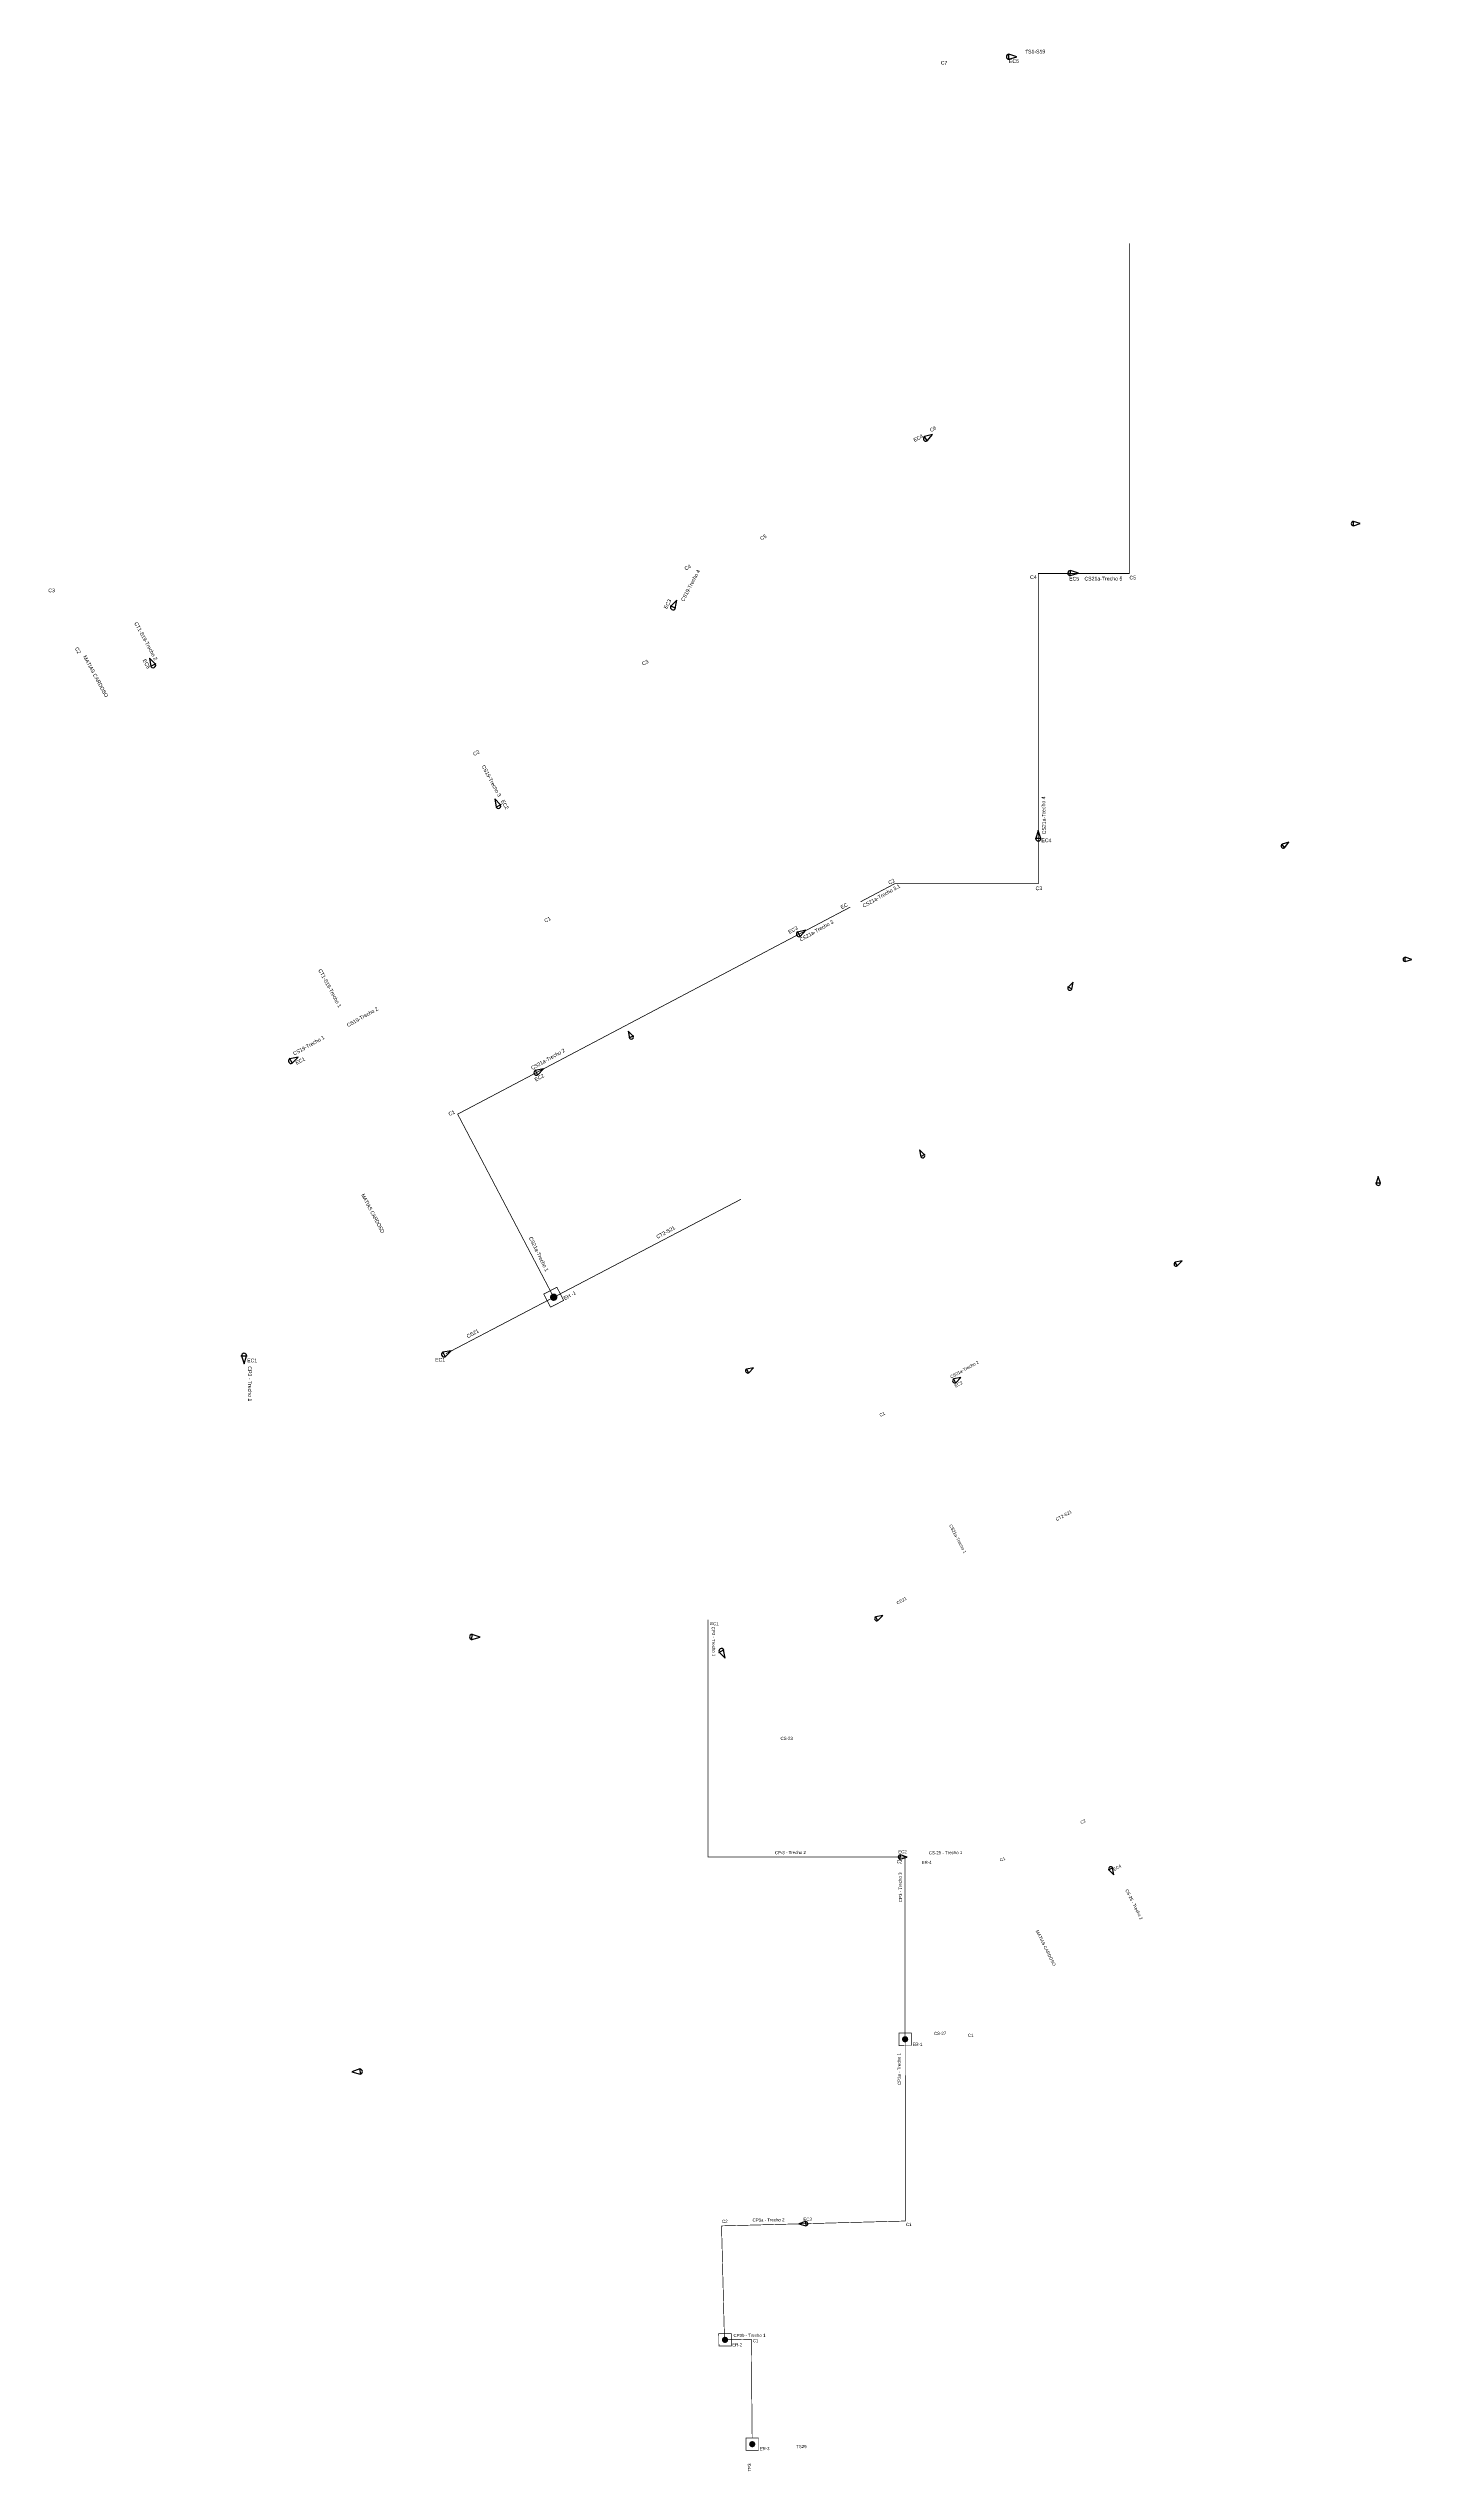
# Model space of a CAD drawing. Header units: metres. Extents: x -11055 to -9284, y 5243 to 6701.
# Drawn here: x -11055 to -10312, y 5383 to 6701 of the extents above; entities that cross this region are included whole.
import ezdxf
from ezdxf.enums import TextEntityAlignment as Align

# ---------------------------------------------------------------- set-up
doc = ezdxf.new("R2010")
doc.units = ezdxf.units.M
doc.header["$LTSCALE"] = 50
doc.header["$MEASUREMENT"] = 0
doc.layers.get('0').update_dxf_attribs({"linetype": 'CONTINUOUS'})
for name, color, linetype in [('H-CANAL', 90, 'CONTINUOUS'), ('H-COMPORTAS', 1, 'CONTINUOUS'), ('TK1', 1, 'CONTINUOUS'), ('XREF_TOPOGRAFIA_J3$0$TEXTOS', 7, 'CONTINUOUS')]:
    doc.layers.add(name, color=color, linetype=linetype)
doc.styles.add('XREF_TOPOGRAFIA_J3$0$ARIAL', font='arial.ttf')

# ---------------------------------------------------------------- blocks, each defined once
blk = doc.blocks.new('COMPORT')
at = {"layer": 'H-COMPORTAS'}
for p, q in [((-64, 69), (-281, 0)), ((-281, 0), (-64, -68)), ((-64, 82), (-64, -82))]:
    blk.add_line(p, q, dxfattribs=at)
blk.add_arc((-64, 0), 68.4, 270, 90, dxfattribs=at)
blk = doc.blocks.new('COMPORTA')
at = {"rotation": 224.5992067914307}
blk.add_blockref('COMPORT', (-199, -195), dxfattribs=at)
blk = doc.blocks.new('A$C93a08967')
at = {"layer": 'H-CANAL'}
for points in [[(1434, -2946, 1), (1334, -2946, 1)], [(-1452, -7765, 1), (-1552, -7765, 1)], [(-1016, -9437, 1), (-1116, -9437, 1)]]:
    blk.add_hatch(color=210, dxfattribs=at).paths.add_polyline_path(points)
at = {"layer": 'H-CANAL', "color": 210, "const_width": 10, "elevation": 477}
for points in [[(-1776, 3779), (-1775, -26), (1381, -26)], [(1381, -26), (1388, -5634)]]:
    blk.add_lwpolyline(points, dxfattribs=at)
at = {"layer": 'H-CANAL', "color": 210, "const_width": 10}
for points, elevation in [([(1485, -3046), (1484, -2846), (1284, -2847), (1285, -3047)], 477), ([(-966, -9537), (-966, -9337), (-1166, -9337), (-1166, -9537)], -960)]:
    blk.add_lwpolyline(points, close=True, dxfattribs=dict(at, elevation=elevation))
blk.add_lwpolyline([(1388, -5634), (1388, -5860), (-1558, -5938), (-1511, -7765), (-1080, -7756), (-1075, -8498), (-1067, -9337)], dxfattribs=at)
blk.add_lwpolyline([(-1401, -7865), (-1402, -7665), (-1602, -7665), (-1601, -7865)], close=True, dxfattribs=at)
at = {"layer": 'H-COMPORTAS'}
for p, xscale, yscale, zscale, rotation in [((8676, 21349), 0.5, 0.5, 0.5, 315.4823643925241), ((7536, 16240, 472), 0.5, 0.5, 0.5, 348.2015036804845), ((9506, 14362), 0.4999999999999999, 0.4999999999999999, 0.4999999999999999, 314.4568140841025), ((4076, 13998, 473), 0.4999999999999999, 0.4999999999999999, 0.4999999999999999, 17.96087298583499), ((-3054, 13214, 474), 0.4999999999999995, 0.4999999999999995, 0.4999999999999995, 72.77457269942444), ((1616, 11311), 0.4999999999999997, 0.4999999999999997, 0.4999999999999997, 72.77457269942444), ((8967, 10883), 0.5, 0.5, 0.5, 45.36160643576824), ((5822, 9533, 0), 0.4999999999999999, 0.4999999999999999, 0.4999999999999999, 345.1756931720361), ((-1045, 7818), 0.5, 0.5, 0.5, 344.0415103923083), ((2275, 7659, -474), 0.5, 0.5, 0.5, 343.4099486600382), ((1026, 3844), 0.5, 0.5, 0.5, 342.3889145458039), ((1415, -30, 477), 0.4999999999999999, 0.4999999999999999, 0.4999999999999999, 313.4383055095951), ((4728, -310), 0.4999999999999994, 0.4999999999999994, 0.4999999999999994, 252.2492747365358), ((-316, -5907), 0.5, 0.5, 0.5, 137.7119514900137)]:
    blk.add_blockref('COMPORTA', p, dxfattribs=dict(at, xscale=xscale, yscale=yscale, zscale=zscale, rotation=rotation))
at = {"layer": 'XREF_TOPOGRAFIA_J3$0$TEXTOS', "color": 3, "style": 'XREF_TOPOGRAFIA_J3$0$ARIAL'}
for s, rotation, p in [('CS21a-Trecho 2', 28.7703, (2335, 7790)), ('EC2', 28.7703, (2241, 7553, -478)), ('C1', 25.3207, (1017, 7073)), ('CT2-S21', 28.7703, (3927, 5449)), ('CS21a-Trecho 1', 297.5986, (2229, 5076)), ('CS21', 28.7703, (1328, 4085)), ('EC1', 356.4785, (-1672, 3715)), ('CP3 - Trecho 1', 271.038, (-1686, 3430, 477)), ('CS-23', 0.3571, (-514, 1877)), ('C2', 28.686, (4238, 543)), ('CP-3 - Trecho 2', 0.3571, (-455, 46, 955)), ('EC2', 0.3571, (1343, 60, 477)), ('CS-25 - Trecho 1', 0.3571, (2032, 45, 480)), ('C2', 0.3571, (1293, -99)), ('CP3 - Trecho 3', 90.7785, (1307, -510)), ('ER-4', 0.3571, (1729, -111)), ('C1', 17.8773, (2945, -59)), ('EC4', 28.686, (4784, -195)), ('CS-25 - Trecho 2', 296.6259, (5054, -785)), ('ER-1', 0.3571, (1582, -3027)), ('CS-27', 0.3571, (1945, -2852)), ('C1', 0.3571, (2434, -2883)), ('CP3a - Trecho 1', 90.7785, (1289, -3423)), ('CP3a - Trecho 2', 0.3571, (-805, -5842)), ('EC3', 0.3571, (-178, -5831)), ('C2', 0.3571, (-1506, -5865, 479)), ('C1', 0.3571, (1441, -5914)), ('CP3b - Trecho 1', 0.3571, (-1110, -7693, 486)), ('C1', 0.3571, (-1013, -7778)), ('ER-2', 0.3571, (-1308, -7844, -481)), ('ER-3', 0.3571, (-869, -9508, -481)), ('TS29', 0.3571, (-279, -9476)), ('TP3', 91.7352, (-1111, -9811, -479))]:
    blk.add_text(s, height=50, rotation=rotation, dxfattribs=at).set_placement(p, align=Align.MIDDLE_CENTER)
blk.add_text('MATIAS CARDOSO', height=50, rotation=296.6259, dxfattribs=at).set_placement((3474, -1212))
blk = doc.blocks.new('A$C929be196')
at = {"layer": 'H-CANAL'}
blk.add_hatch(color=150, dxfattribs=at).paths.add_polyline_path([(1433, 775, 1), (1533, 775, 1)])
at = {"layer": 'H-CANAL', "color": 150, "const_width": 10}
for points in [[(5632, 6123), (6095, 6368), (8037, 6368), (8037, 10564), (9268, 10564), (9268, 15031)], [(1483, 774), (184, 3251), (5493, 6051)], [(24, 10), (1483, 774), (1483, 774)]]:
    blk.add_lwpolyline(points, dxfattribs=at)
at = {"layer": 'H-CANAL', "color": 150, "const_width": 10, "elevation": 480}
blk.add_lwpolyline([(1483, 774), (4016, 2100)], dxfattribs=at)
blk.add_lwpolyline([(1618, 732), (1526, 910), (1348, 817), (1441, 640)], close=True, dxfattribs=at)
at = {"layer": 'H-COMPORTAS'}
for p, xscale, yscale, zscale, rotation in [((7746, 17553), 0.5, 0.5, 0.5, 315.4823643925241), ((6606, 12444, 472), 0.5, 0.5, 0.5, 348.2015036804845), ((8577, 10567), 0.4999999999999999, 0.4999999999999999, 0.4999999999999999, 314.4568140841025), ((3147, 10202, 473), 0.4999999999999999, 0.4999999999999999, 0.4999999999999999, 17.96087298583499), ((-3983, 9418, 474), 0.4999999999999995, 0.4999999999999995, 0.4999999999999995, 72.77457269942444), ((686, 7515), 0.4999999999999997, 0.4999999999999997, 0.4999999999999997, 72.77457269942444), ((8037, 7088), 0.5, 0.5, 0.5, 45.36160643576824), ((4892, 5738, 0), 0.4999999999999999, 0.4999999999999999, 0.4999999999999999, 345.1756931720361), ((-1975, 4022), 0.5, 0.5, 0.5, 344.0415103923083), ((1345, 3863, -474), 0.5, 0.5, 0.5, 343.4099486600382), ((-2705, -125, 477), 0.4999999999999999, 0.4999999999999999, 0.4999999999999999, 225.7542342351692), ((96, 49), 0.5, 0.5, 0.5, 342.3889145458039), ((486, -3825, 477), 0.4999999999999999, 0.4999999999999999, 0.4999999999999999, 313.4383055095951), ((3799, -4106), 0.4999999999999994, 0.4999999999999994, 0.4999999999999994, 252.2492747365358), ((-1245, -9702), 0.5, 0.5, 0.5, 137.7119514900137)]:
    blk.add_blockref('COMPORTA', p, dxfattribs=dict(at, xscale=xscale, yscale=yscale, zscale=zscale, rotation=rotation))
at = {"layer": 'XREF_TOPOGRAFIA_J3$0$TEXTOS', "color": 3, "style": 'XREF_TOPOGRAFIA_J3$0$ARIAL'}
for s, rotation, p in [('C7', 0.7373, (6762, 17472)), ('EC5', 0.7373, (7708, 17494, 0)), ('TS1-S19', 0.7373, (7993, 17623)), ('C6', 29.2932, (6612, 12519)), ('EC4', 29.2932, (6412, 12396)), ('C5', 29.2932, (4317, 11054)), ('CS19-Trecho 4', 62.4022, (3332, 10401, 474)), ('C4', 29.2932, (3295, 10646, -472)), ('C3', 359.9453, (-5308, 10335)), ('EC3', 61.4129, (3023, 10151, 1)), ('CT1-S19-Trecho 2', 298.3951, (-4032, 9649)), ('C2', 298.3951, (-4951, 9523)), ('EC6', 298.3951, (-4024, 9342, 474)), ('C3', 29.2932, (2719, 9359, 476)), ('C2', 29.2932, (435, 8137)), ('CS19-Trecho 3', 298.1828, (641, 7759, 477)), ('CS21a-Trecho 4', 91.2196, (8110, 7292, 470)), ('EC2', 299.9212, (824, 7439)), ('EC4', 359.4182, (8146, 6954)), ('CS21a-Trecho 3.1', 29.2932, (5914, 6203, 941)), ('C2', 29.2932, (6051, 6397)), ('C3', 2.9917, (8044, 6306)), ('C1', 29.2932, (1399, 5883)), ('EC', 29.2932, (5410, 6067, -477)), ('EC3', 29.2932, (4719, 5743, 0)), ('CS21a-Trecho 3', 29.2932, (5036, 5732, -8)), ('CT1-S19-Trecho 1', 298.3951, (-1544, 4955, -476)), ('CS19-Trecho 2', 29.2932, (-1104, 4565)), ('CS19-Trecho 1', 29.2932, (-1829, 4180, 471)), ('EC1', 29.2932, (-1945, 3972)), ('CS21a-Trecho 2', 29.2932, (1405, 3995)), ('EC2', 29.2932, (1289, 3746)), ('C1', 25.1347, (103, 3267)), ('CT2-S21', 29.2932, (2997, 1653)), ('CS21a-Trecho 1', 296.104, (1281, 1359)), ('EH -1', 29.2932, (1700, 799, -480)), ('CS21', 29.2932, (387, 284)), ('EC1', 359.0537, (-2595, -80)), ('CP3 - Trecho 1', 270.3542, (-2626, -396, 477))]:
    blk.add_text(s, height=50, rotation=rotation, dxfattribs=at).set_placement(p, align=Align.MIDDLE_CENTER)
for s, p in [('C4', (7970, 10515)), ('EC5', (8521, 10493, -463)), ('CS21a-Trecho 5', (8917, 10494, 470)), ('C5', (9314, 10508)), ('EC1', (-53, -72))]:
    blk.add_text(s, height=50, dxfattribs=at).set_placement(p, align=Align.MIDDLE_CENTER)
blk.add_text('MATIAS CARDOSO', height=50, rotation=298.3951, dxfattribs=at).set_placement((-4884, 9440))
at = {"layer": 'XREF_TOPOGRAFIA_J3$0$TEXTOS', "color": 3, "style": 'XREF_TOPOGRAFIA_J3$0$ARIAL', "width": 0.75}
blk.add_text('MATIAS CARDOSO', height=50, rotation=298.0493, dxfattribs=at).set_placement((-1124, 2158))

msp = doc.modelspace()

# ---------------------------------------------------------------- block references
at = {"layer": 'TK1', "ltscale": 3}
for name, p, xscale, yscale, zscale in [('A$C929be196', (-10840.1, 5990.2), 0.04021776634593649, 0.04021776634593649, 0.04021776634593649), ('A$C93a08967', (-10636.3, 5717.7), 0.03393442586481109, 0.03393442586481109, 0.03393442586481109)]:
    msp.add_blockref(name, p, dxfattribs=dict(at, xscale=xscale, yscale=yscale, zscale=zscale))

doc.saveas('drawing.dxf')
